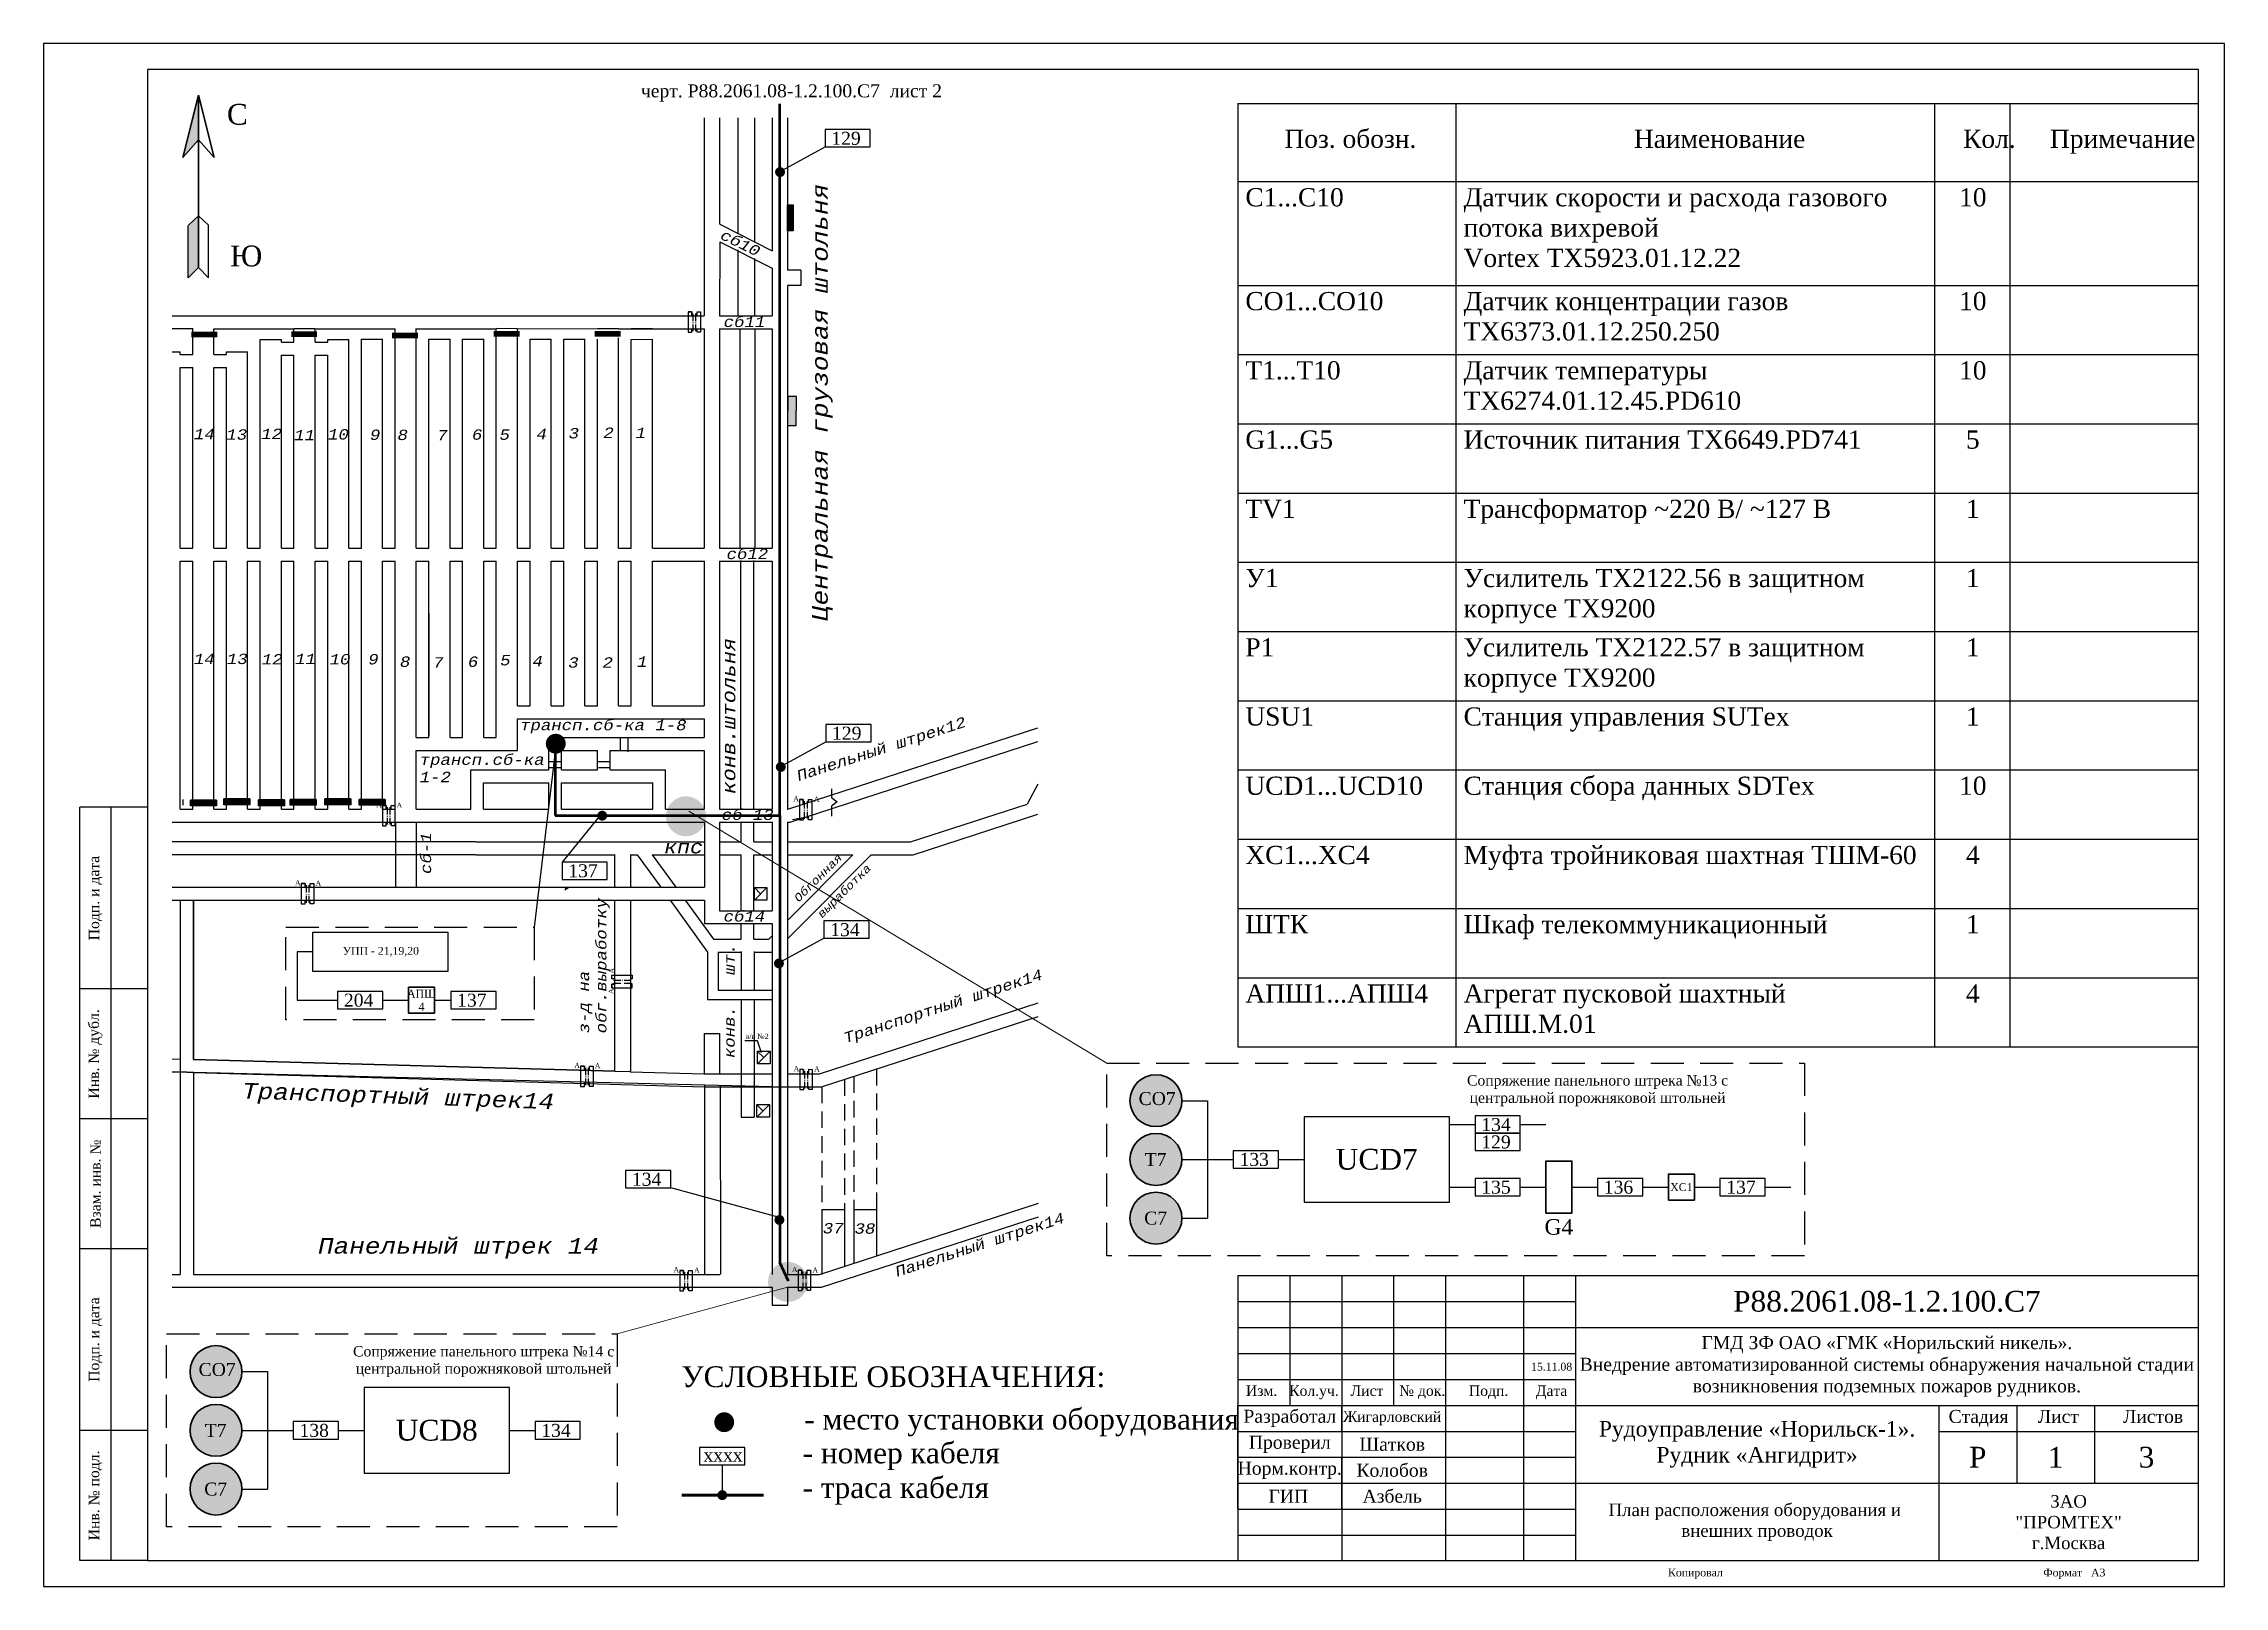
# Model space of a CAD drawing. Header units: millimetres. Extents: x 2309 to 3632, y -1063 to -766.
# Drawn here: x 2309.4 to 2729.4, y -1063.5 to -766.5 of the extents above; entities that cross this region are included whole.
import ezdxf

# ---------------------------------------------------------------- set-up
doc = ezdxf.new("R2010")
doc.units = ezdxf.units.MM
doc.header["$MEASUREMENT"] = 0
for name, pattern in [('DASHED2', [9.525, 6.35, -3.175]), ('HIDDEN', [0.375, 0.25, -0.125]), ('HIDDEN2', [4.7625, 3.175, -1.5875])]:
    doc.linetypes.add(name, pattern=pattern)
for name, color, linetype, lineweight in [('1', 7, 'Continuous', 25), ('ВР воздух', 1, 'Continuous', 40), ('Подсистема Газовый контроль', 1, 'HIDDEN', 30), ('ФЗ (воздух)', 30, 'Continuous', 60), ('ФЗ вода', 1, 'Continuous', 40)]:
    doc.layers.add(name, color=color, linetype=linetype, lineweight=lineweight)
for name, color, linetype in [('RAMKA', 7, 'Continuous'), ('вен.з.г.471', 7, 'Continuous'), ('вент.зак.г.', 7, 'Continuous'), ('ГВУ', 7, 'Continuous'), ('Д н2', 3, 'Continuous'), ('Замер_станция', 7, 'Continuous'), ('Знаки подземные', 7, 'Continuous'), ('Надписи', 7, 'Continuous'), ('План', 7, 'Continuous'), ('Пожаропредупреждение', 1, 'Continuous'), ('ППЗ двери', 7, 'Continuous'), ('Раскраска позиций ПЛА', 7, 'Continuous'), ('Трубопроводы', 7, 'Continuous'), ('Усл. Обозначения', 7, 'Continuous')]:
    doc.layers.add(name, color=color, linetype=linetype)
doc.styles.add('ASHADE', font='simplex.shx', dxfattribs={"height": 0.2})
doc.styles.get("Standard").update_dxf_attribs({"font": 'TIMES.TTF'})
doc.styles.add('TXTRUS', font='TXTRUS.shx', dxfattribs={"height": 2})
doc.styles.add('Восстающие', font='TIMES.TTF')

msp = doc.modelspace()

# ---------------------------------------------------------------- texts
msp.add_text('УСЛОВНЫЕ ОБОЗНАЧЕНИЯ:', height=4).set_placement((2432.21, -1025.09))
for s, insert, char_height, width, attachment_point in [('черт. Р88.2061.08-1.2.100.С7  лист 2', (2453.4, -774.29), 2.5, 89.3344, 2), ('{\\fTimes New Roman|b1|i0|c204|p18;  \\fTimes New Roman|b0|i0|c204|p18;\\H0.875x;Поз. обозн.^I                             Наименование                       Кол.     Примечание}', (2545.32, -783.02), 4, 179.0538, 1), ('C1...С10', (2540.82, -794.28), 3.5, 39.6555, 1), ('Датчик скорости и расхода газового\\Pпотока вихревой \\PVortex ТХ5923.01.12.22', (2582.85, -794.28), 3.5, 95.2745, 1), ('10', (2680.92, -794.28), 3.5, 10.4724, 2), ('CO1...СО10', (2540.82, -814.27), 3.5, 39.6555, 1), ('Датчик концентрации газов  \\PТХ6373.01.12.250.250', (2582.85, -814.27), 3.5, 93.6825, 1), ('10', (2680.92, -814.27), 3.5, 10.4724, 2), ('T1...Т10', (2540.82, -827.6), 3.5, 39.6555, 1), ('Датчик температуры \\PТХ6274.01.12.45.PD610', (2582.85, -827.6), 3.5, 93.1299, 1), ('10', (2680.92, -827.6), 3.5, 10.4724, 2), ('G1...G5', (2540.82, -840.93), 3.5, 39.6555, 1), ('Источник питания ТХ6649.PD741', (2582.85, -840.93), 3.5, 96.0683, 1), ('5', (2680.92, -840.93), 3.5, 10.4724, 2), ('TV1', (2540.82, -854.26), 3.5, 39.6555, 1), ('Трансформатор ~220 В/ ~127 В', (2582.85, -854.26), 3.5, 96.0683, 1), ('1', (2680.92, -854.26), 3.5, 10.4724, 2), ('У1', (2540.82, -867.59), 3.5, 39.6555, 1), ('Усилитель TX2122.56 в защитном корпусе TX9200', (2582.85, -867.59), 3.5, 87.0689, 1), ('1', (2680.92, -867.59), 3.5, 10.4724, 2), ('Р1', (2540.82, -880.92), 3.5, 39.6555, 1), ('Усилитель TX2122.57 в защитном корпусе TX9200', (2582.85, -880.92), 3.5, 86.1422, 1), ('1', (2680.92, -880.92), 3.5, 10.4724, 2), ('{\\fTimes New Roman|b0|i0|c238|p18;U}SU1', (2540.82, -894.24), 3.5, 39.6555, 1), ('\\pt22.17;Станция управления SUTex', (2582.85, -894.24), 3.5, 97.2077, 1), ('{\\fTimes New Roman|b0|i0|c204|p18;1}', (2680.92, -894.24), 3.5, 10.4724, 2), ('UCD1...UCD10', (2540.82, -907.57), 3.5, 39.6555, 1), ('Станция сбора данных SDTex', (2582.85, -907.57), 3.5, 96.0683, 1), ('10', (2680.92, -907.57), 3.5, 10.4724, 2), ('XC1...XC4', (2540.82, -920.9), 3.5, 39.6555, 1), ('Муфта тройниковая шахтная ТШМ-60', (2582.85, -920.9), 3.5, 96.0683, 1), ('4', (2680.92, -920.9), 3.5, 10.4724, 2), ('ШТК', (2540.82, -934.23), 3.5, 39.6555, 1), ('Шкаф телекоммуникационный', (2582.85, -934.23), 3.5, 96.0683, 1), ('1', (2680.92, -934.23), 3.5, 10.4724, 2), ('АПШ1...АПШ4', (2540.82, -947.56), 3.5, 39.6555, 1), ('Агрегат пусковой шахтный\\PАПШ.М.01', (2582.85, -947.56), 3.5, 96.0683, 1), ('4', (2680.92, -947.56), 3.5, 10.4724, 2), ('UCD7', (2566.12, -981.26), 4, 27.9783, 5), ('Р88.2061.08-1.2.100.С7', (2664.37, -1008.61), 4, 120, 5), ('ГМД ЗФ ОАО «ГМК «Норильский никель». \\PВнедрение автоматизированной системы обнаружения начальной стадии {\\H1.3586x; }возникновения подземных пожаров рудников.{\\H1.2264x; }', (2664.37, -1021.11), 2.5, 120, 5), ('15.11.08', (2595.84, -1020.4), 1.5, 20.555, 1), ('{\\fTimes New Roman|b0|i0|c204|p18;Изм.   Кол.уч.   Лист    № док.      Подп.       Дата}', (2571.87, -1026.11), 2, 65, 5), ('{\\fTimes New Roman|b0|i0|c204|p18;- место установки оборудования}', (2455.86, -1029.26), 4, 95.2745, 1), ('UCD8', (2385.09, -1033.42), 4, 27.9783, 5), ('{\\fTimes New Roman|b0|i0|c204|p18;Разработал}', (2549.37, -1031.11), 2.5, 20, 5), ('{\\fTimes New Roman|b0|i0|c204|p18;Жигарловский}', (2569.1, -1031.11), 2, 19.4561, 5), ('Рудоуправление «Норильск-1».\\PРудник «Ангидрит»{\\H1.3333x; }', (2639.37, -1036.11), 3, 70, 5), ('{\\fTimes New Roman|b0|i0|c204|p18;  Стадия      Лист         Листов}', (2674.37, -1031.11), 2.5, 50, 4), ('{\\fTimes New Roman|b0|i0|c204|p18;- номер кабеля\\P- траса кабеля}', (2455.54, -1035.77), 4, 95.2745, 1), ('{\\fTimes New Roman|b0|i0|c204|p18;Проверил}', (2549.37, -1036.11), 2.5, 20, 5), ('Шатков', (2569.1, -1036.11), 2.5, 19.4561, 5), ('{\\fTimes New Roman|b0|i0|c204|p18;Р}', (2681.87, -1038.58), 4, 15, 5), ('1', (2696.87, -1038.61), 4, 15, 5), ('3', (2714.37, -1038.61), 4, 20, 5), ('{\\fTimes New Roman|b0|i0|c204|p18;Норм.контр.}', (2549.37, -1041.11), 2.5, 20, 5), ('Колобов', (2569.1, -1041.11), 2.5, 19.4561, 5), ('{\\fTimes New Roman|b0|i0|c204|p18;ГИП}', (2549.1, -1046.11), 2.5, 19.4561, 5), ('Азбель', (2569.1, -1046.11), 2.5, 19.4561, 5), ('План расположения оборудования и  внешних проводок', (2639.37, -1051.11), 2.4, 70, 5), ('{\\fTimes New Roman|b0|i0|c204|p18;ЗАО\\P"ПРОМТЕХ"\\Pг.Москва}', (2699.37, -1051.11), 2.4, 50, 5), ('Копировал                                                                                                             Формат   А3', (2664.34, -1061.03), 1.5, 120.062, 5)]:
    msp.add_mtext(s, dxfattribs=dict(insert=insert, char_height=char_height, width=width, attachment_point=attachment_point))
at = {"layer": 'ГВУ', "color": 0}
for s, insert, char_height, width, attachment_point in [('129', (2461.08, -783.43), 2.5, 7.9063, 1), ('129', (2461.22, -897.95), 2.5, 7.9063, 1), ('137', (2410.43, -924.44), 2.5, 7.9063, 1), ('134', (2460.86, -935.77), 2.5, 7.9063, 1), ('{\\C256;УПП - 21,19,20 }', (2374.32, -941.28), 1.5, 25.8261, 5), ('АПШ 4', (2382.15, -950.6), 1.5, 5, 5), ('204', (2367.21, -949.35), 2.5, 7.9063, 1), ('137', (2389.01, -949.35), 2.5, 7.9063, 1), ('{\\C256;Сопряжение панельного штрека №13 с центральной порожняковой штольней}', (2608.65, -968.03), 2, 50.9014, 5), ('СО7', (2523.83, -969.56), 2.5, 7.9063, 5), ('134', (2586.26, -973.29), 2.5, 7.9063, 1), ('129', (2586.26, -976.64), 2.5, 7.9063, 1), ('Т7', (2523.54, -981.28), 2.5, 7.9063, 5), ('133', (2539.69, -980.01), 2.5, 7.9063, 1), ('134', (2422.68, -983.83), 2.5, 7.9063, 1), ('135', (2586.26, -985.35), 2.5, 7.9063, 1), ('136', (2609.85, -985.35), 2.5, 7.9063, 1), ('XC1', (2624.79, -986.59), 1.5, 5, 5), ('137', (2633.44, -985.35), 2.5, 7.9063, 1), ('С7', (2523.54, -992.58), 2.5, 7.9063, 5), ('СО7', (2342.79, -1021.72), 2.5, 7.9063, 5), ('{\\C256;Сопряжение панельного штрека №14 с центральной порожняковой штольней}', (2394.11, -1020.18), 2, 50.9014, 5), ('Т7', (2342.51, -1033.43), 2.5, 7.9063, 5), ('138', (2358.65, -1032.17), 2.5, 7.9063, 1), ('134', (2405.22, -1032.17), 2.5, 7.9063, 1), ('{\\fTimes New Roman|b0|i0|c204|p18;xxxx}', (2436.45, -1036.93), 2.5, 7.9063, 1), ('С7', (2342.51, -1044.74), 2.5, 7.9063, 5)]:
    msp.add_mtext(s, dxfattribs=dict(at, insert=insert, char_height=char_height, width=width, attachment_point=attachment_point))
at = {"layer": 'ГВУ', "color": 0, "char_height": 2, "attachment_point": 5, "rotation": 90}
for s, insert, width in [('{\\C256;Подп. и дата}', (2319.37, -930.95), 35), ('{\\C256;Инв. № дубл.}', (2319.37, -960.95), 25), ('{\\C256;Взам. инв. №}', (2319.37, -985.95), 25), ('{\\C256;Подп. и дата}', (2319.37, -1015.95), 35), ('{\\C256;Инв. № подл.}', (2319.37, -1045.95), 25)]:
    msp.add_mtext(s, dxfattribs=dict(at, insert=insert, width=width))
at = {"layer": 'Замер_станция', "color": 7, "lineweight": 25, "style": 'Восстающие'}
for p in [(2453.74, -912.33), (2373.39, -913.49), (2377.34, -913.57), (2457.69, -912.42), (2357.78, -928.51), (2361.73, -928.6), (2411.57, -963.65), (2415.52, -963.73), (2453.81, -964.28), (2457.75, -964.37), (2430.67, -1002.99), (2434.62, -1003.08), (2453.48, -1002.95), (2457.43, -1003.04)]:
    msp.add_text('А', height=1, dxfattribs=at).set_placement(p)
for p in [(2419.27, -945.49), (2419.18, -949.43)]:
    msp.add_text('А', height=1, rotation=90, dxfattribs=at).set_placement(p)
at = {"layer": 'Надписи', "style": 'TXTRUS'}
for s, insert, char_height, width, attachment_point, rotation in [('{\\fCourier New|b0|i1|c204|p49;Центральная грузовая штольня}', (2457.38, -877.61), 3, 124.6, 1, 90), ('{\\fCourier New|b0|i1|c204|p49;сб10}', (2440.41, -802.15), 2, 9.5608, 1, 333.8318), ('{\\fCourier New|b0|i1|c204|p49;конв.штольня }', (2440.09, -910.96), 2.5, 43.2752, 1, 90), ('{\\fCourier New|b0|i1|c204|p49;Панельный штрек12}', (2454.17, -906.52), 2, 121.7, 1, 18), ('{\\fCourier New|b0|i1|c204|p49;сб-1}', (2383.01, -922.31), 2, 10.4, 5, 90), ('{\\fCourier New|b0|i1|c204|p49;Обгонная }', (2453.72, -930.76), 1.5, 86.7, 1, 45), ('{\\fCourier New|b0|i1|c204|p49;выработка}', (2458.23, -933.83), 1.5, 81.6, 1, 45), ('{\\fCourier New|b0|i1|c204|p49;з-д на обг.выработку}', (2412.43, -956.99), 2, 25.0515, 1, 90), ('{\\fCourier New|b0|i1|c204|p49;конв.   шт.\\H1.25x; }', (2440.47, -961.76), 2, 41.2, 1, 90), ('{\\fCourier New|b0|i1|c204|p49;Транспортный штрек14}', (2463.19, -956.99), 2, 83.4, 1, 18), ('{\\fCourier New|b0|i1|c204|p49;Транспортный штрек14}', (2347.65, -966.5), 3, 155.8, 1, 358), ('{\\fCourier New|b0|i1|c204|p49;Панельный штрек14}', (2473.14, -1001.98), 2, 83.4, 1, 18)]:
    msp.add_mtext(s, dxfattribs=dict(at, insert=insert, char_height=char_height, width=width, attachment_point=attachment_point, rotation=rotation))
for s, insert, char_height, width, attachment_point in [('{\\fCourier New|b0|i1|c204|p49;сб11}', (2440.34, -819.01), 2, 10.0789, 1), ('{\\fCourier New|b0|i1|c204|p49;14}', (2340.32, -841.61), 2, 5.6, 5), ('{\\fCourier New|b0|i1|c204|p49;13}', (2346.57, -841.72), 2, 5.6, 5), ('{\\fCourier New|b0|i1|c204|p49;12}', (2353.29, -841.58), 2, 5.6, 5), ('{\\fCourier New|b0|i1|c204|p49;11}', (2359.63, -841.81), 2, 5.6, 5), ('{\\fCourier New|b0|i1|c204|p49;10}', (2366.15, -841.68), 2, 5.6, 5), ('{\\fCourier New|b0|i1|c204|p49;9}', (2373.22, -841.77), 2, 4.2, 5), ('{\\fCourier New|b0|i1|c204|p49;8}', (2377.52, -840.77), 2, 4.2, 1), ('{\\fCourier New|b0|i1|c204|p49;7}', (2386.17, -841.85), 2, 4.2, 5), ('{\\fCourier New|b0|i1|c204|p49;6}', (2392.86, -841.73), 2, 4.2, 5), ('{\\fCourier New|b0|i1|c204|p49;5}', (2397.17, -840.73), 2, 4.2, 1), ('{\\fCourier New|b0|i1|c204|p49;4}', (2404.29, -840.61), 2, 4.2, 1), ('{\\fCourier New|b0|i1|c204|p49;3}', (2410.49, -840.45), 2, 4.2, 1), ('{\\fCourier New|b0|i1|c204|p49;2}', (2417.18, -840.37), 2, 4.2, 1), ('{\\fCourier New|b0|i1|c204|p49;1}', (2423.38, -840.37), 2, 4.2, 1), ('{\\fCourier New|b0|i1|c204|p49;сб12}', (2440.9, -863.69), 2, 10.9705, 1), ('{\\fCourier New|b0|i1|c204|p49;14}', (2340.32, -884.91), 2, 5.6, 5), ('{\\fCourier New|b0|i1|c204|p49;13}', (2346.67, -884.91), 2, 5.6, 5), ('{\\fCourier New|b0|i1|c204|p49;12}', (2353.39, -884.98), 2, 5.6, 5), ('{\\fCourier New|b0|i1|c204|p49;11}', (2359.8, -884.91), 2, 5.6, 5), ('{\\fCourier New|b0|i1|c204|p49;10}', (2366.46, -884.98), 2, 5.6, 5), ('{\\fCourier New|b0|i1|c204|p49;9}', (2372.88, -884.98), 2, 4.2, 5), ('{\\fCourier New|b0|i1|c204|p49;8}', (2377.99, -884.44), 2, 4.2, 1), ('{\\fCourier New|b0|i1|c204|p49;7}', (2385.4, -885.57), 2, 4.2, 5), ('{\\fCourier New|b0|i1|c204|p49;6}', (2392.08, -885.45), 2, 4.2, 5), ('{\\fCourier New|b0|i1|c204|p49;5}', (2397.3, -884.15), 2, 3.2939, 1), ('{\\fCourier New|b0|i1|c204|p49;4}', (2403.52, -884.33), 2, 4.2, 1), ('{\\fCourier New|b0|i1|c204|p49;3}', (2410.41, -884.59), 2, 3.5023, 1), ('{\\fCourier New|b0|i1|c204|p49;2}', (2417.03, -884.59), 2, 3.5702, 1), ('{\\fCourier New|b0|i1|c204|p49;1}', (2423.65, -884.44), 2, 3.1549, 1), ('{\\fCourier New|b0|i1|c204|p49;трансп.сб-ка 1-8}', (2401.13, -896.63), 2, 38.9581, 1), ('{\\fCourier New|b0|i1|c204|p49;трансп.сб-ка    1-2}', (2381.8, -903.3), 2, 10.4, 1), ('{\\fCourier New|b0|i1|c204|p49;сб 13}', (2439.96, -913.9), 2, 11.1718, 1), ('{\\fCourier New|b0|i1|c204|p49;кпс }', (2428.86, -919.84), 2.5, 54.4756, 1), ('{\\fCourier New|b0|i1|c204|p49;сб14}', (2440.32, -933.46), 2, 10.2, 1), ('{\\fCourier New|b0|i1|c204|p49;37}', (2461.44, -994.52), 2, 5.6, 5), ('{\\fCourier New|b0|i1|c204|p49;38}', (2467.55, -994.58), 2, 5.6, 5), ('{\\fCourier New|b0|i1|c204|p49;Панельный штрек 14}', (2362.22, -996.4), 3, 127.7, 1)]:
    msp.add_mtext(s, dxfattribs=dict(at, insert=insert, char_height=char_height, width=width, attachment_point=attachment_point))
at = {"layer": 'Раскраска позиций ПЛА', "lineweight": -2, "attachment_point": 1}
for s, insert, char_height, width in [('С', (2344.67, -778.06), 4, 28.2), ('Ю', (2345.29, -805.33), 4, 28.2), ('{\\fTimes New Roman|b0|i0|c204|p18;в/в №2}', (2444.56, -957.06), 1, 12)]:
    msp.add_mtext(s, dxfattribs=dict(at, insert=insert, char_height=char_height, width=width))
at = {"layer": 'ФЗ вода', "color": 0, "lineweight": 20, "insert": (2601.2, -994.27), "char_height": 3, "width": 14.716, "attachment_point": 5, "style": 'ASHADE'}
msp.add_mtext('{\\fTimes New Roman|b0|i0|c204|p18;G4}', dxfattribs=at)

# ---------------------------------------------------------------- blocks, each defined once
blk = doc.blocks.new('Вент парус')
at = {"layer": 'Усл. Обозначения'}
for p, q in [((1113.71, 602.67), (1113.71, 601)), ((1113.71, 601), (1114.82, 600.17)), ((1114.82, 600.17), (1113.71, 599.34)), ((1113.71, 599.34), (1113.71, 597.39))]:
    blk.add_line(p, q, dxfattribs=at)

# ---------------------------------------------------------------- hatches: boundary and pattern name
at = {"layer": 'Д н2', "lineweight": 50}
h = msp.add_hatch(color=256, dxfattribs=at)
h.set_gradient(color1=(0, 255, 0), color2=(0, 255, 0), tint=1)
edge = h.paths.add_edge_path()
edge.add_arc((2523.6, -969.95), 5, 0, 360)
h = msp.add_hatch(color=256, dxfattribs=at)
h.set_gradient(color1=(0, 255, 0), color2=(0, 255, 0), tint=1)
edge = h.paths.add_edge_path()
edge.add_arc((2342.57, -1022.11), 5, 0, 360)
at = {"layer": 'Раскраска позиций ПЛА', "lineweight": 30}
msp.add_hatch(color=256, dxfattribs=at).paths.add_polyline_path([(2336.19, -788.37), (2339.18, -784.98), (2339.18, -776.38)])
at = {"layer": 'Раскраска позиций ПЛА'}
h = msp.add_hatch(color=72, dxfattribs=at)
h.paths.add_polyline_path([(2453.7, -797.47), (2452.59, -797.47), (2452.59, -798.79), (2453.7, -798.79)])
h.paths.add_polyline_path([(2453.7, -798.79), (2452.59, -798.79), (2452.59, -801.27), (2453.7, -801.27)])
h.paths.add_polyline_path([(2453.7, -801.27), (2452.59, -801.27), (2452.59, -802.47), (2453.7, -802.47)])
at = {"layer": 'Раскраска позиций ПЛА', "lineweight": -2}
msp.add_hatch(color=256, dxfattribs=at).paths.add_polyline_path([(2337.22, -811.52), (2339.18, -809.57), (2339.18, -799.63), (2337.22, -801.45)])
at = {"layer": 'Раскраска позиций ПЛА'}
h = msp.add_hatch(color=72, dxfattribs=at)
h.paths.add_polyline_path([(2453.7, -798.79), (2452.59, -798.79), (2452.59, -801.27), (2453.7, -801.27)])
h.paths.add_polyline_path([(2453.7, -801.27), (2452.59, -801.27), (2452.59, -802.47), (2453.7, -802.47)])
for color, points in [(72, [(2453.7, -801.27), (2452.59, -801.27), (2452.59, -802.47), (2453.7, -802.47)]), (72, [(2338.86, -913.19), (2338.86, -912.08), (2337.66, -912.08), (2337.66, -913.19)]), (72, [(2345.28, -912.97), (2345.28, -911.86), (2344.09, -911.86), (2344.09, -912.97)]), (72, [(2351.95, -913.16), (2351.95, -912.05), (2350.76, -912.05), (2350.76, -913.16)]), (72, [(2358.07, -913.06), (2358.07, -911.95), (2356.87, -911.95), (2356.87, -913.06)]), (72, [(2364.74, -912.97), (2364.74, -911.86), (2363.55, -911.86), (2363.55, -912.97)]), (72, [(2371.36, -913.08), (2371.36, -911.97), (2370.16, -911.97), (2370.16, -913.08)]), (111, [(2410.55, -928.87), (2409.74, -928.87), (2409.77, -929.34)])]:
    msp.add_hatch(color=color, dxfattribs=at).paths.add_polyline_path(points)
h = msp.add_hatch(color=72, dxfattribs=at)
h.paths.add_polyline_path([(2342.84, -823), (2342.84, -821.88), (2341.52, -821.88), (2341.52, -823)])
h.paths.add_polyline_path([(2341.52, -823), (2341.52, -821.88), (2339.04, -821.88), (2339.04, -823)])
h.paths.add_polyline_path([(2339.04, -823), (2339.04, -821.88), (2337.84, -821.88), (2337.84, -823)])
h = msp.add_hatch(color=72, dxfattribs=at)
h.paths.add_polyline_path([(2341.52, -823), (2341.52, -821.88), (2339.04, -821.88), (2339.04, -823)])
h.paths.add_polyline_path([(2339.04, -823), (2339.04, -821.88), (2337.84, -821.88), (2337.84, -823)])
h = msp.add_hatch(color=72, dxfattribs=at)
h.paths.add_polyline_path([(2362.05, -822.96), (2362.05, -821.85), (2360.73, -821.85), (2360.73, -822.96)])
h.paths.add_polyline_path([(2360.73, -822.96), (2360.73, -821.85), (2358.25, -821.85), (2358.25, -822.96)])
h.paths.add_polyline_path([(2358.25, -822.96), (2358.25, -821.85), (2357.05, -821.85), (2357.05, -822.96)])
h = msp.add_hatch(color=72, dxfattribs=at)
h.paths.add_polyline_path([(2360.73, -822.96), (2360.73, -821.85), (2358.25, -821.85), (2358.25, -822.96)])
h.paths.add_polyline_path([(2358.25, -822.96), (2358.25, -821.85), (2357.05, -821.85), (2357.05, -822.96)])
h = msp.add_hatch(color=72, dxfattribs=at)
h.paths.add_polyline_path([(2381.5, -823.2), (2381.5, -822.08), (2380.18, -822.08), (2380.18, -823.2)])
h.paths.add_polyline_path([(2380.18, -823.2), (2380.18, -822.08), (2377.7, -822.08), (2377.7, -823.2)])
h.paths.add_polyline_path([(2377.7, -823.2), (2377.7, -822.08), (2376.5, -822.08), (2376.5, -823.2)])
h = msp.add_hatch(color=72, dxfattribs=at)
h.paths.add_polyline_path([(2380.18, -823.2), (2380.18, -822.08), (2377.7, -822.08), (2377.7, -823.2)])
h.paths.add_polyline_path([(2377.7, -823.2), (2377.7, -822.08), (2376.5, -822.08), (2376.5, -823.2)])
h = msp.add_hatch(color=72, dxfattribs=at)
h.paths.add_polyline_path([(2401.06, -822.89), (2401.06, -821.78), (2399.74, -821.78), (2399.74, -822.89)])
h.paths.add_polyline_path([(2399.74, -822.89), (2399.74, -821.78), (2397.26, -821.78), (2397.26, -822.89)])
h.paths.add_polyline_path([(2397.26, -822.89), (2397.26, -821.78), (2396.06, -821.78), (2396.06, -822.89)])
h = msp.add_hatch(color=72, dxfattribs=at)
h.paths.add_polyline_path([(2399.74, -822.89), (2399.74, -821.78), (2397.26, -821.78), (2397.26, -822.89)])
h.paths.add_polyline_path([(2397.26, -822.89), (2397.26, -821.78), (2396.06, -821.78), (2396.06, -822.89)])
h = msp.add_hatch(color=72, dxfattribs=at)
h.paths.add_polyline_path([(2420.52, -822.89), (2420.52, -821.78), (2419.2, -821.78), (2419.2, -822.89)])
h.paths.add_polyline_path([(2419.2, -822.89), (2419.2, -821.78), (2416.71, -821.78), (2416.71, -822.89)])
h.paths.add_polyline_path([(2416.71, -822.89), (2416.71, -821.78), (2415.52, -821.78), (2415.52, -822.89)])
h = msp.add_hatch(color=72, dxfattribs=at)
h.paths.add_polyline_path([(2419.2, -822.89), (2419.2, -821.78), (2416.71, -821.78), (2416.71, -822.89)])
h.paths.add_polyline_path([(2416.71, -822.89), (2416.71, -821.78), (2415.52, -821.78), (2415.52, -822.89)])
h = msp.add_hatch(color=72, dxfattribs=at)
h.paths.add_polyline_path([(2342.66, -913.19), (2342.66, -912.08), (2341.34, -912.08), (2341.34, -913.19)])
h.paths.add_polyline_path([(2341.34, -913.19), (2341.34, -912.08), (2338.86, -912.08), (2338.86, -913.19)])
h.paths.add_polyline_path([(2338.86, -913.19), (2338.86, -912.08), (2337.66, -912.08), (2337.66, -913.19)])
h = msp.add_hatch(color=72, dxfattribs=at)
h.paths.add_polyline_path([(2341.34, -913.19), (2341.34, -912.08), (2338.86, -912.08), (2338.86, -913.19)])
h.paths.add_polyline_path([(2338.86, -913.19), (2338.86, -912.08), (2337.66, -912.08), (2337.66, -913.19)])
h = msp.add_hatch(color=72, dxfattribs=at)
h.paths.add_polyline_path([(2349.09, -912.97), (2349.09, -911.86), (2347.77, -911.86), (2347.77, -912.97)])
h.paths.add_polyline_path([(2347.77, -912.97), (2347.77, -911.86), (2345.28, -911.86), (2345.28, -912.97)])
h.paths.add_polyline_path([(2345.28, -912.97), (2345.28, -911.86), (2344.09, -911.86), (2344.09, -912.97)])
h = msp.add_hatch(color=72, dxfattribs=at)
h.paths.add_polyline_path([(2347.77, -912.97), (2347.77, -911.86), (2345.28, -911.86), (2345.28, -912.97)])
h.paths.add_polyline_path([(2345.28, -912.97), (2345.28, -911.86), (2344.09, -911.86), (2344.09, -912.97)])
h = msp.add_hatch(color=72, dxfattribs=at)
h.paths.add_polyline_path([(2355.76, -913.16), (2355.76, -912.05), (2354.44, -912.05), (2354.44, -913.16)])
h.paths.add_polyline_path([(2354.44, -913.16), (2354.44, -912.05), (2351.95, -912.05), (2351.95, -913.16)])
h.paths.add_polyline_path([(2351.95, -913.16), (2351.95, -912.05), (2350.76, -912.05), (2350.76, -913.16)])
h = msp.add_hatch(color=72, dxfattribs=at)
h.paths.add_polyline_path([(2354.44, -913.16), (2354.44, -912.05), (2351.95, -912.05), (2351.95, -913.16)])
h.paths.add_polyline_path([(2351.95, -913.16), (2351.95, -912.05), (2350.76, -912.05), (2350.76, -913.16)])
h = msp.add_hatch(color=72, dxfattribs=at)
h.paths.add_polyline_path([(2361.87, -913.06), (2361.87, -911.95), (2360.55, -911.95), (2360.55, -913.06)])
h.paths.add_polyline_path([(2360.55, -913.06), (2360.55, -911.95), (2358.07, -911.95), (2358.07, -913.06)])
h.paths.add_polyline_path([(2358.07, -913.06), (2358.07, -911.95), (2356.87, -911.95), (2356.87, -913.06)])
h = msp.add_hatch(color=72, dxfattribs=at)
h.paths.add_polyline_path([(2360.55, -913.06), (2360.55, -911.95), (2358.07, -911.95), (2358.07, -913.06)])
h.paths.add_polyline_path([(2358.07, -913.06), (2358.07, -911.95), (2356.87, -911.95), (2356.87, -913.06)])
h = msp.add_hatch(color=72, dxfattribs=at)
h.paths.add_polyline_path([(2368.55, -912.97), (2368.55, -911.86), (2367.23, -911.86), (2367.23, -912.97)])
h.paths.add_polyline_path([(2367.23, -912.97), (2367.23, -911.86), (2364.74, -911.86), (2364.74, -912.97)])
h.paths.add_polyline_path([(2364.74, -912.97), (2364.74, -911.86), (2363.55, -911.86), (2363.55, -912.97)])
h = msp.add_hatch(color=72, dxfattribs=at)
h.paths.add_polyline_path([(2367.23, -912.97), (2367.23, -911.86), (2364.74, -911.86), (2364.74, -912.97)])
h.paths.add_polyline_path([(2364.74, -912.97), (2364.74, -911.86), (2363.55, -911.86), (2363.55, -912.97)])
h = msp.add_hatch(color=72, dxfattribs=at)
h.paths.add_polyline_path([(2375.16, -913.08), (2375.16, -911.97), (2373.84, -911.97), (2373.84, -913.08)])
h.paths.add_polyline_path([(2373.84, -913.08), (2373.84, -911.97), (2371.36, -911.97), (2371.36, -913.08)])
h.paths.add_polyline_path([(2371.36, -913.08), (2371.36, -911.97), (2370.16, -911.97), (2370.16, -913.08)])
h = msp.add_hatch(color=72, dxfattribs=at)
h.paths.add_polyline_path([(2373.84, -913.08), (2373.84, -911.97), (2371.36, -911.97), (2371.36, -913.08)])
h.paths.add_polyline_path([(2371.36, -913.08), (2371.36, -911.97), (2370.16, -911.97), (2370.16, -913.08)])
at = {"layer": 'Раскраска позиций ПЛА', "lineweight": 80}
h = msp.add_hatch(color=3, dxfattribs=at)
edge = h.paths.add_edge_path()
edge.add_arc((2523.6, -969.95), 5, 0, 360)
h = msp.add_hatch(color=3, dxfattribs=at)
edge = h.paths.add_edge_path()
edge.add_arc((2523.6, -981.26), 5, 0, 360)
h = msp.add_hatch(color=3, dxfattribs=at)
edge = h.paths.add_edge_path()
edge.add_arc((2523.6, -992.56), 5, 0, 360)
h = msp.add_hatch(color=3, dxfattribs=at)
edge = h.paths.add_edge_path()
edge.add_arc((2342.57, -1022.11), 5, 0, 360)
h = msp.add_hatch(color=3, dxfattribs=at)
edge = h.paths.add_edge_path()
edge.add_arc((2342.57, -1033.42), 5, 0, 360)
h = msp.add_hatch(color=3, dxfattribs=at)
edge = h.paths.add_edge_path()
edge.add_arc((2342.57, -1044.72), 5, 0, 360)
at = {"layer": 'Усл. Обозначения'}
h = msp.add_hatch(color=72, dxfattribs=at)
h.paths.add_polyline_path([(2454.4, -834.41), (2452.7, -834.39), (2452.64, -839.85), (2454.35, -839.87)], flags=16)
h.paths.add_polyline_path([(2444.89, -899.64), (2445.68, -817.99), (2456.28, -818.09), (2455.49, -899.75)], flags=9)
at = {"layer": 'ФЗ (воздух)'}
h = msp.add_hatch(color=0, dxfattribs=at)
edge = h.paths.add_edge_path()
edge.add_arc((2408.01, -901.23), 1.92, 0, 360)
at = {"layer": 'ФЗ вода'}
h = msp.add_hatch(color=0, dxfattribs=at)
edge = h.paths.add_edge_path()
edge.add_arc((2451.2, -791.18), 0.962, 0, 360)
h = msp.add_hatch(color=0, dxfattribs=at)
edge = h.paths.add_edge_path()
edge.add_arc((2451.34, -905.71), 0.962, 0, 360)
h = msp.add_hatch(color=0, dxfattribs=at)
edge = h.paths.add_edge_path()
edge.add_arc((2433.09, -915.2), 3.85, 0, 360)
h = msp.add_hatch(color=0, dxfattribs=at)
edge = h.paths.add_edge_path()
edge.add_arc((2416.95, -915.08), 0.962, 0, 360)
h = msp.add_hatch(color=0, dxfattribs=at)
edge = h.paths.add_edge_path()
edge.add_arc((2450.99, -943.53), 0.962, 0, 360)
h = msp.add_hatch(color=0, dxfattribs=at)
edge = h.paths.add_edge_path()
edge.add_arc((2451.08, -992.91), 0.962, 0, 360)
h = msp.add_hatch(color=0, dxfattribs=at)
edge = h.paths.add_edge_path()
edge.add_arc((2452.74, -1004.84), 3.85, 0, 360)
h = msp.add_hatch(color=0, dxfattribs=at)
edge = h.paths.add_edge_path()
edge.add_arc((2440.45, -1031.85), 1.92, 0, 360)
h = msp.add_hatch(color=0, dxfattribs=at)
edge = h.paths.add_edge_path()
edge.add_arc((2440.07, -1045.89), 0.962, 0, 360)

# ---------------------------------------------------------------- linework, layer by layer
at = {"linetype": 'Continuous', "lineweight": -3}
for p, q in [((2539.37, -778), (2724.37, -778)), ((2581.4, -959.6), (2581.4, -778)), ((2673.61, -959.6), (2673.61, -778)), ((2688.13, -959.6), (2688.13, -778.05)), ((2539.37, -812.99), (2724.37, -812.99)), ((2539.37, -826.32), (2724.37, -826.32)), ((2539.37, -839.64), (2724.37, -839.64)), ((2539.37, -839.64), (2724.37, -839.64)), ((2539.37, -839.64), (2581.4, -839.64)), ((2539.37, -839.64), (2724.37, -839.64)), ((2539.37, -852.97), (2724.37, -852.97)), ((2539.37, -852.97), (2724.37, -852.97)), ((2539.37, -866.3), (2724.37, -866.3)), ((2539.37, -879.63), (2724.37, -879.63)), ((2539.37, -892.96), (2724.37, -892.96)), ((2539.37, -906.28), (2688.13, -906.28)), ((2539.37, -906.28), (2724.37, -906.28)), ((2539.37, -919.61), (2724.37, -919.61)), ((2539.37, -932.94), (2724.37, -932.94)), ((2539.37, -932.94), (2724.37, -932.94)), ((2539.37, -932.94), (2724.37, -932.94)), ((2539.37, -946.27), (2724.37, -946.27)), ((2539.37, -946.27), (2724.37, -946.27)), ((2539.37, -946.27), (2724.37, -946.27)), ((2539.37, -946.27), (2724.37, -946.27)), ((2539.37, -959.6), (2724.37, -959.6)), ((2539.37, -959.6), (2724.37, -959.6)), ((2539.37, -959.6), (2724.37, -959.6)), ((2549.37, -1003.61), (2549.37, -1028.61)), ((2569.37, -1003.61), (2569.37, -1028.61)), ((2604.37, -1013.61), (2724.37, -1013.61)), ((2539.37, -1028.61), (2549.37, -1028.61)), ((2539.37, -1033.61), (2539.37, -1028.61)), ((2549.37, -1028.61), (2559.37, -1028.61)), ((2559.37, -1028.61), (2569.37, -1028.61)), ((2559.37, -1033.61), (2559.37, -1028.61)), ((2569.37, -1028.61), (2579.37, -1028.61)), ((2594.37, -1028.61), (2604.37, -1028.61)), ((2539.37, -1038.61), (2539.37, -1033.61)), ((2539.37, -1043.61), (2539.37, -1038.61)), ((2559.37, -1043.61), (2559.37, -1038.61)), ((2539.37, -1048.61), (2539.37, -1043.61)), ((2559.37, -1048.61), (2559.37, -1043.61)), ((2674.37, -1043.61), (2689.37, -1043.61)), ((2704.37, -1043.61), (2724.37, -1043.61))]:
    msp.add_line(p, q, dxfattribs=at)
at = {"lineweight": -3}
msp.add_line((2539.37, -778), (2539.37, -959.6), dxfattribs=at)
for p, q in [((2539.37, -793), (2724.37, -793)), ((2440.13, -1045.91), (2440.13, -1040.08))]:
    msp.add_line(p, q)
at = {"color": 1, "lineweight": -3}
for p, q in [((2361.2, -941.28), (2358.2, -941.28)), ((2358.2, -941.28), (2358.2, -950.6)), ((2384.65, -950.6), (2387.8, -950.6))]:
    msp.add_line(p, q, dxfattribs=at)
for points in [[(2309.37, -1063.45), (2729.37, -1063.45), (2729.37, -766.45), (2309.37, -766.45)], [(2329.37, -1058.45), (2724.37, -1058.45), (2724.37, -771.45), (2329.37, -771.45)], [(2459.87, -786.35), (2468.58, -786.35), (2468.58, -783), (2459.87, -783)], [(2460.01, -900.87), (2468.72, -900.87), (2468.72, -897.52), (2460.01, -897.52)], [(2409.22, -927.36), (2417.93, -927.36), (2417.93, -924.01), (2409.22, -924.01)], [(2459.65, -938.69), (2468.37, -938.69), (2468.37, -935.35), (2459.65, -935.35)], [(2361.2, -937.49), (2387.24, -937.49), (2387.24, -945.08), (2361.2, -945.08)], [(2366, -952.27), (2374.71, -952.27), (2374.71, -948.93), (2366, -948.93)], [(2387.8, -952.27), (2396.52, -952.27), (2396.52, -948.93), (2387.8, -948.93)], [(2585.05, -976.21), (2593.76, -976.21), (2593.76, -972.87), (2585.05, -972.87)], [(2585.05, -979.56), (2593.76, -979.56), (2593.76, -976.21), (2585.05, -976.21)], [(2538.48, -982.93), (2547.19, -982.93), (2547.19, -979.58), (2538.48, -979.58)], [(2421.47, -986.75), (2430.18, -986.75), (2430.18, -983.4), (2421.47, -983.4)], [(2585.05, -988.27), (2593.76, -988.27), (2593.76, -984.92), (2585.05, -984.92)], [(2608.64, -988.27), (2617.35, -988.27), (2617.35, -984.92), (2608.64, -984.92)], [(2632.23, -988.27), (2640.94, -988.27), (2640.94, -984.92), (2632.23, -984.92)], [(2357.45, -1035.09), (2366.16, -1035.09), (2366.16, -1031.74), (2357.45, -1031.74)], [(2404.01, -1035.09), (2412.73, -1035.09), (2412.73, -1031.74), (2404.01, -1031.74)], [(2435.69, -1040.08), (2444.4, -1040.08), (2444.4, -1036.73), (2435.69, -1036.73)]]:
    msp.add_lwpolyline(points, close=True)
at = {"linetype": 'DASHED2'}
for points in [[(2356.04, -936.53), (2403.87, -936.53), (2403.87, -954.36), (2356.04, -954.36)], [(2514.11, -962.7), (2648.48, -962.7), (2648.48, -999.82), (2514.11, -999.82)], [(2333.07, -1014.86), (2419.85, -1014.86), (2419.85, -1051.97), (2333.07, -1051.97)]]:
    msp.add_lwpolyline(points, close=True, dxfattribs=at)
at = {"layer": '1'}
for p, q in [((2539.37, -1003.61), (2724.37, -1003.61)), ((2539.37, -1003.61), (2539.37, -1058.61)), ((2559.37, -1003.61), (2559.37, -1058.61)), ((2579.37, -1003.61), (2579.37, -1058.61)), ((2594.37, -1003.61), (2594.37, -1058.61)), ((2604.37, -1003.61), (2604.37, -1058.61)), ((2539.37, -1008.61), (2604.37, -1008.61)), ((2539.37, -1013.61), (2604.37, -1013.61)), ((2539.37, -1018.61), (2604.37, -1018.61)), ((2539.37, -1023.61), (2604.37, -1023.61)), ((2539.37, -1028.61), (2604.37, -1028.61)), ((2604.37, -1028.61), (2724.37, -1028.61)), ((2674.37, -1028.61), (2674.37, -1058.45)), ((2689.37, -1028.61), (2689.37, -1043.61)), ((2704.37, -1028.61), (2704.37, -1043.61)), ((2539.37, -1033.61), (2604.37, -1033.61)), ((2674.37, -1033.61), (2724.37, -1033.61)), ((2539.37, -1038.61), (2604.37, -1038.61)), ((2539.37, -1043.61), (2724.37, -1043.61)), ((2539.37, -1048.61), (2604.37, -1048.61)), ((2539.37, -1053.61), (2604.37, -1053.61))]:
    msp.add_line(p, q, dxfattribs=at)
at = {"layer": 'RAMKA', "color": 7}
for p, q in [((2316.37, -1058.45), (2316.37, -913.45)), ((2329.37, -913.45), (2316.37, -913.45)), ((2322.37, -1058.45), (2322.37, -913.45)), ((2329.37, -948.45), (2316.37, -948.45)), ((2329.37, -973.45), (2316.37, -973.45)), ((2329.37, -998.45), (2316.37, -998.45)), ((2329.37, -1033.45), (2316.37, -1033.45)), ((2329.37, -1058.45), (2316.37, -1058.45))]:
    msp.add_line(p, q, dxfattribs=at)
at = {"layer": 'вен.з.г.471', "color": 1, "lineweight": -3}
msp.add_line((2358.2, -950.6), (2366, -950.6), dxfattribs=at)
at = {"layer": 'вен.з.г.471', "color": 1}
for p, q in [((2374.71, -950.6), (2379.65, -950.6)), ((2528.6, -969.95), (2533.54, -969.95)), ((2533.54, -969.95), (2533.54, -992.56)), ((2580.11, -974.54), (2585.05, -974.54)), ((2593.76, -974.54), (2598.7, -974.54)), ((2528.6, -981.26), (2533.54, -981.26)), ((2533.54, -981.26), (2538.48, -981.26)), ((2547.19, -981.26), (2552.13, -981.26)), ((2580.11, -986.59), (2585.05, -986.59)), ((2593.76, -986.59), (2598.7, -986.59)), ((2603.7, -986.59), (2608.64, -986.59)), ((2617.35, -986.59), (2622.29, -986.59)), ((2627.29, -986.59), (2632.23, -986.59)), ((2640.94, -986.59), (2645.88, -986.59)), ((2528.6, -992.56), (2533.54, -992.56)), ((2347.57, -1022.11), (2352.51, -1022.11)), ((2352.51, -1022.11), (2352.51, -1044.72)), ((2347.57, -1033.42), (2352.51, -1033.42)), ((2352.51, -1033.42), (2357.45, -1033.42)), ((2366.16, -1033.42), (2371.1, -1033.42)), ((2399.08, -1033.42), (2404.01, -1033.42)), ((2347.57, -1044.72), (2352.51, -1044.72))]:
    msp.add_line(p, q, dxfattribs=at)
at = {"layer": 'вен.з.г.471', "color": 1, "lineweight": 60}
msp.add_line((2432.27, -1045.91), (2447.99, -1045.91), dxfattribs=at)
at = {"layer": 'вент.зак.г.'}
for p, q in [((2451.65, -790.82), (2459.87, -786.35)), ((2408.07, -901.17), (2403.87, -936.53)), ((2451.78, -905.34), (2460.01, -900.87)), ((2416.96, -914.55), (2409.22, -924.01)), ((2451.43, -943.16), (2459.65, -938.69)), ((2451.53, -992.54), (2430.18, -986.75))]:
    msp.add_line(p, q, dxfattribs=at)
at = {"layer": 'ВР воздух', "color": 0, "lineweight": 20}
for p, q in [((2514.11, -962.7), (2433.61, -914.19)), ((2419.85, -1014.86), (2452.62, -1005.87))]:
    msp.add_line(p, q, dxfattribs=at)
at = {"layer": 'Знаки подземные'}
for p, q in [((2336.21, -911.96), (2336.21, -913.07)), ((2342.66, -912.09), (2337.66, -912.09)), ((2337.66, -913.2), (2337.66, -912.09)), ((2342.66, -913.2), (2337.66, -913.2)), ((2342.66, -912.09), (2342.66, -913.2)), ((2349.09, -911.87), (2344.09, -911.87)), ((2344.09, -912.98), (2344.09, -911.87)), ((2349.09, -912.98), (2344.09, -912.98)), ((2349.09, -911.87), (2349.09, -912.98)), ((2355.76, -912.05), (2350.76, -912.05)), ((2350.76, -913.16), (2350.76, -912.05)), ((2355.76, -913.16), (2350.76, -913.16)), ((2355.76, -912.05), (2355.76, -913.16)), ((2361.87, -911.96), (2356.87, -911.96)), ((2356.87, -913.07), (2356.87, -911.96)), ((2361.87, -913.07), (2356.87, -913.07)), ((2361.87, -911.96), (2361.87, -913.07)), ((2368.55, -911.87), (2363.55, -911.87)), ((2363.55, -912.98), (2363.55, -911.87)), ((2368.55, -912.98), (2363.55, -912.98)), ((2368.55, -911.87), (2368.55, -912.98)), ((2375.16, -911.98), (2370.16, -911.98)), ((2370.16, -913.09), (2370.16, -911.98)), ((2375.16, -913.09), (2370.16, -913.09)), ((2375.16, -911.98), (2375.16, -913.09))]:
    msp.add_line(p, q, dxfattribs=at)
at = {"layer": 'Знаки подземные', "color": 5}
msp.add_line((2377.14, -927.76), (2377.14, -928.87), dxfattribs=at)
at = {"layer": 'Знаки подземные', "color": 0}
msp.add_line((2377.15, -927.76), (2377.15, -928.87), dxfattribs=at)
at = {"layer": 'План', "color": 0}
for p, q in [((2436.62, -780.77), (2436.62, -818.84)), ((2439.57, -780.77), (2439.57, -801.23)), ((2449.67, -780.77), (2449.67, -806.34)), ((2452.62, -780.77), (2452.62, -798.79)), ((2439.59, -804.6), (2439.57, -818.84)), ((2449.67, -809.71), (2449.67, -818.84)), ((2455.21, -810.08), (2452.62, -810.08)), ((2455.21, -813.01), (2452.62, -813.01)), ((2452.62, -813.01), (2452.62, -835.81)), ((2436.62, -821.33), (2436.62, -863.6)), ((2439.57, -821.33), (2439.57, -863.6)), ((2449.67, -821.33), (2449.67, -863.6)), ((2452.62, -838.38), (2452.62, -913.82)), ((2436.62, -866.09), (2436.62, -893.94)), ((2439.57, -866.08), (2439.57, -913.82)), ((2449.68, -866.08), (2449.67, -913.82)), ((2436.62, -896.43), (2436.62, -900.05)), ((2436.62, -902.54), (2436.62, -913.82)), ((2381.14, -913.82), (2391.67, -913.82)), ((2394.1, -913.82), (2406.67, -913.82)), ((2409.1, -913.82), (2426.7, -913.82)), ((2334.11, -916.31), (2436.63, -916.31)), ((2436.63, -916.31), (2436.63, -928.87)), ((2439.57, -916.31), (2439.57, -933.41)), ((2449.68, -916.31), (2449.68, -933.41)), ((2452.62, -916.31), (2452.62, -964.78)), ((2392.59, -920.14), (2334.11, -920.14)), ((2392.59, -922.6), (2334.11, -922.64)), ((2392.59, -920.14), (2436.63, -920.13)), ((2392.59, -922.6), (2419.34, -922.6)), ((2334.11, -928.87), (2436.63, -928.87)), ((2334.11, -931.36), (2335.75, -931.36)), ((2338.18, -931.36), (2436.64, -931.36)), ((2436.63, -931.36), (2436.63, -935.87)), ((2449.68, -935.87), (2449.68, -948.68)), ((2449.68, -950.42), (2449.68, -964.78)), ((2449.68, -967.27), (2449.68, -1003.39)), ((2452.62, -967.27), (2452.62, -1003.39)), ((2449.68, -1005.87), (2449.7, -1009.31)), ((2452.62, -1005.87), (2452.64, -1009.29))]:
    msp.add_line(p, q, dxfattribs=at)
at = {"layer": 'План'}
for p, q in [((2443.09, -780.77), (2443.09, -803.02)), ((2446.3, -780.77), (2446.3, -804.64)), ((2439.58, -801.23), (2449.66, -806.34)), ((2452.62, -801.35), (2452.62, -810.08)), ((2439.59, -804.6), (2449.67, -809.71)), ((2443.09, -806.12), (2443.09, -818.76)), ((2446.29, -807.83), (2446.29, -818.97)), ((2455.21, -810.08), (2455.21, -813.01)), ((2334.11, -818.84), (2436.62, -818.84)), ((2439.57, -818.84), (2449.67, -818.84)), ((2334.11, -821.32), (2338.11, -821.32)), ((2338.11, -826.3), (2338.11, -821.32)), ((2342.17, -826.3), (2342.17, -821.33)), ((2342.17, -821.33), (2357.59, -821.33)), ((2357.59, -823.93), (2357.59, -821.33)), ((2361.66, -823.93), (2361.66, -821.33)), ((2361.66, -821.33), (2377.08, -821.33)), ((2377.08, -863.6), (2377.08, -821.33)), ((2381.14, -863.6), (2381.14, -821.31)), ((2381.14, -821.33), (2396.56, -821.33)), ((2396.56, -863.6), (2396.56, -821.31)), ((2400.63, -863.6), (2400.63, -821.31)), ((2400.63, -821.33), (2416.05, -821.31)), ((2420.11, -821.33), (2422.54, -821.33)), ((2420.11, -863.6), (2420.11, -823.11)), ((2426.61, -821.33), (2436.62, -821.33)), ((2439.57, -821.33), (2449.67, -821.33)), ((2443.52, -863.58), (2443.52, -821.33)), ((2446.35, -821.33), (2446.35, -847.78)), ((2334.11, -825.77), (2335.68, -825.77)), ((2335.68, -826.3), (2335.68, -825.77)), ((2335.68, -826.3), (2338.11, -826.3)), ((2342.17, -826.3), (2344.59, -826.3)), ((2344.59, -825.76), (2348.66, -825.76)), ((2344.59, -826.29), (2344.59, -825.76)), ((2348.66, -826.29), (2348.66, -825.76)), ((2348.67, -863.6), (2348.67, -826.31)), ((2351.1, -823.4), (2355.16, -823.4)), ((2351.1, -823.93), (2351.1, -823.4)), ((2351.1, -863.6), (2351.1, -823.93)), ((2355.16, -823.93), (2355.16, -823.4)), ((2355.16, -823.93), (2357.59, -823.93)), ((2355.16, -863.6), (2355.16, -826.4)), ((2355.16, -826.41), (2357.59, -826.41)), ((2357.59, -863.6), (2357.59, -826.41)), ((2361.66, -823.93), (2364.09, -823.93)), ((2361.66, -863.6), (2361.66, -826.41)), ((2361.66, -826.41), (2364.09, -826.41)), ((2364.09, -823.4), (2368.15, -823.4)), ((2364.09, -823.93), (2364.09, -823.4)), ((2364.09, -863.6), (2364.09, -826.4)), ((2368.15, -823.93), (2368.15, -823.4)), ((2368.15, -863.6), (2368.15, -823.93)), ((2370.58, -863.6), (2370.58, -823.37)), ((2370.58, -823.37), (2374.65, -823.37)), ((2374.65, -863.6), (2374.65, -823.37)), ((2383.57, -863.6), (2383.57, -823.37)), ((2383.57, -823.37), (2387.64, -823.37)), ((2387.64, -863.6), (2387.64, -823.37)), ((2390.07, -863.6), (2390.07, -823.37)), ((2390.07, -823.37), (2394.13, -823.37)), ((2394.13, -863.6), (2394.13, -823.37)), ((2403.06, -863.6), (2403.06, -823.37)), ((2403.06, -823.37), (2407.12, -823.37)), ((2407.12, -863.6), (2407.12, -823.37)), ((2409.55, -863.6), (2409.55, -823.37)), ((2409.55, -823.37), (2413.62, -823.37)), ((2413.62, -863.6), (2413.62, -823.37)), ((2416.05, -863.6), (2416.05, -823.36)), ((2422.54, -863.6), (2422.54, -823.42)), ((2426.61, -863.6), (2426.61, -823.36)), ((2335.68, -828.78), (2338.11, -828.78)), ((2335.68, -863.6), (2335.68, -828.78)), ((2338.11, -863.6), (2338.11, -828.78)), ((2342.17, -828.78), (2344.6, -828.78)), ((2342.17, -863.6), (2342.17, -828.78)), ((2344.6, -863.6), (2344.6, -828.78)), ((2446.35, -847.78), (2446.35, -863.74)), ((2335.68, -863.6), (2338.11, -863.6)), ((2342.17, -863.6), (2344.6, -863.6)), ((2348.67, -863.6), (2351.1, -863.6)), ((2355.16, -863.6), (2357.59, -863.6)), ((2361.66, -863.6), (2364.09, -863.6)), ((2368.15, -863.6), (2370.58, -863.6)), ((2374.65, -863.6), (2377.08, -863.6)), ((2381.14, -863.6), (2383.57, -863.6)), ((2387.64, -863.6), (2390.08, -863.6)), ((2394.13, -863.6), (2396.56, -863.6)), ((2400.63, -863.6), (2403.06, -863.6)), ((2407.12, -863.6), (2409.55, -863.6)), ((2413.62, -863.6), (2416.06, -863.6)), ((2420.11, -863.6), (2422.54, -863.6)), ((2426.61, -863.6), (2436.62, -863.6)), ((2439.57, -863.6), (2449.67, -863.6)), ((2335.68, -913.82), (2335.68, -866.08)), ((2335.68, -866.08), (2338.11, -866.08)), ((2338.11, -913.82), (2338.11, -866.08)), ((2342.17, -913.82), (2342.17, -866.08)), ((2342.17, -866.08), (2344.6, -866.08)), ((2344.6, -913.82), (2344.6, -866.08)), ((2348.67, -913.82), (2348.67, -866.08)), ((2348.67, -866.08), (2351.09, -866.08)), ((2351.1, -913.82), (2351.09, -866.08)), ((2355.16, -913.82), (2355.16, -866.08)), ((2355.16, -866.08), (2357.59, -866.08)), ((2357.59, -913.82), (2357.59, -866.08)), ((2361.66, -913.82), (2361.66, -866.08)), ((2361.66, -866.08), (2364.09, -866.08)), ((2364.09, -913.82), (2364.09, -866.08)), ((2368.15, -913.82), (2368.15, -866.08)), ((2368.15, -866.08), (2370.58, -866.08)), ((2370.58, -913.82), (2370.58, -866.08)), ((2374.65, -913.82), (2374.65, -866.08)), ((2374.65, -866.08), (2377.08, -866.08)), ((2377.08, -913.82), (2377.08, -866.08)), ((2381.14, -900.05), (2381.14, -866.08)), ((2381.14, -866.08), (2383.57, -866.08)), ((2383.57, -900.05), (2383.57, -866.08)), ((2387.64, -900.05), (2387.64, -866.08)), ((2387.64, -866.08), (2390.08, -866.08)), ((2390.07, -900.05), (2390.07, -866.08)), ((2394.13, -900.05), (2394.13, -866.08)), ((2394.13, -866.08), (2396.56, -866.08)), ((2396.56, -900.05), (2396.56, -866.08)), ((2400.63, -893.94), (2400.63, -866.08)), ((2400.63, -866.08), (2403.06, -866.08)), ((2403.06, -893.94), (2403.06, -866.08)), ((2407.12, -893.94), (2407.12, -866.08)), ((2407.12, -866.08), (2409.57, -866.08)), ((2409.55, -893.94), (2409.55, -866.08)), ((2413.62, -893.94), (2413.62, -866.08)), ((2413.62, -866.08), (2416.05, -866.08)), ((2416.05, -893.94), (2416.05, -866.08)), ((2420.11, -893.94), (2420.11, -866.08)), ((2420.11, -866.08), (2422.55, -866.08)), ((2422.54, -893.94), (2422.54, -866.08)), ((2426.61, -893.94), (2426.61, -866.08)), ((2426.61, -866.08), (2436.63, -866.08)), ((2439.57, -866.08), (2449.68, -866.08)), ((2443.67, -892.91), (2443.67, -865.99)), ((2446.18, -892.81), (2446.18, -865.99)), ((2400.63, -893.94), (2403.06, -893.94)), ((2407.12, -893.94), (2409.55, -893.94)), ((2413.62, -893.94), (2416.05, -893.94)), ((2420.11, -893.94), (2422.54, -893.94)), ((2426.61, -893.94), (2436.62, -893.94)), ((2443.67, -913.73), (2443.67, -892.91)), ((2446.18, -913.94), (2446.18, -892.81)), ((2400.63, -896.43), (2436.62, -896.43)), ((2400.63, -902.54), (2400.63, -896.43)), ((2452.71, -913.82), (2500.86, -898.19)), ((2381.14, -900.05), (2383.57, -900.05)), ((2381.14, -902.54), (2400.63, -902.54)), ((2381.14, -913.82), (2381.14, -902.54)), ((2387.64, -900.05), (2390.07, -900.05)), ((2394.13, -900.05), (2396.56, -900.05)), ((2406.67, -900.05), (2436.62, -900.05)), ((2406.67, -906.26), (2406.67, -900.05)), ((2409.1, -902.54), (2416.03, -902.54)), ((2409.1, -906.26), (2409.1, -902.54)), ((2416.03, -906.26), (2416.03, -902.54)), ((2418.46, -906.26), (2418.46, -902.54)), ((2418.46, -902.54), (2436.62, -902.54)), ((2453.12, -916.31), (2500.86, -900.81)), ((2391.67, -913.82), (2391.67, -906.26)), ((2391.67, -906.26), (2406.67, -906.26)), ((2409.1, -906.26), (2416.03, -906.26)), ((2418.46, -906.26), (2429.13, -906.26)), ((2429.13, -913.82), (2429.13, -906.26)), ((2394.1, -913.82), (2394.1, -908.75)), ((2394.1, -908.75), (2406.67, -908.75)), ((2406.67, -913.82), (2406.67, -908.75)), ((2409.1, -913.82), (2409.1, -908.75)), ((2409.1, -908.75), (2426.7, -908.75)), ((2426.7, -913.82), (2426.7, -908.75)), ((2500.87, -909.01), (2498.77, -912.85)), ((2335.68, -913.82), (2338.11, -913.82)), ((2338.54, -913.82), (2338.54, -913.82)), ((2342.17, -913.82), (2344.6, -913.82)), ((2348.67, -913.82), (2351.1, -913.82)), ((2355.16, -913.82), (2357.59, -913.82)), ((2361.66, -913.82), (2364.09, -913.82)), ((2368.15, -913.82), (2370.58, -913.82)), ((2374.65, -913.82), (2377.08, -913.82)), ((2429.13, -913.82), (2436.62, -913.82)), ((2439.57, -913.82), (2449.67, -913.82)), ((2452.62, -913.82), (2452.71, -913.82)), ((2476.35, -920.13), (2498.77, -912.85)), ((2476.81, -922.6), (2500.88, -914.78)), ((2439.57, -916.31), (2443.7, -916.31)), ((2443.7, -920.13), (2443.7, -916.31)), ((2446.16, -916.31), (2449.68, -916.31)), ((2446.16, -920.13), (2446.16, -916.31)), ((2452.62, -916.31), (2453.12, -916.31)), ((2419.31, -922.55), (2419.31, -928.89)), ((2422.37, -922.6), (2423.71, -922.6)), ((2422.38, -922.55), (2422.38, -928.88)), ((2423.71, -922.6), (2428.24, -928.87)), ((2426.6, -922.6), (2431.14, -928.87)), ((2426.6, -922.6), (2436.63, -922.6)), ((2439.57, -920.13), (2443.7, -920.13)), ((2439.57, -922.6), (2443.7, -922.6)), ((2443.7, -933.41), (2443.7, -922.6)), ((2446.16, -920.13), (2449.68, -920.13)), ((2446.16, -922.6), (2449.68, -922.6)), ((2446.16, -933.41), (2446.16, -922.6)), ((2452.62, -920.13), (2476.35, -920.13)), ((2452.62, -922.6), (2465.25, -922.6)), ((2468.74, -922.6), (2452.62, -938.8)), ((2465.25, -922.6), (2452.62, -935.29)), ((2468.74, -922.6), (2476.81, -922.6)), ((2335.68, -931.36), (2335.68, -961.94)), ((2335.68, -931.36), (2335.68, -961.94)), ((2338.22, -931.36), (2338.22, -962.01)), ((2338.22, -962.01), (2338.22, -931.36)), ((2419.31, -931.41), (2419.31, -931.35)), ((2419.31, -931.41), (2419.31, -964.29)), ((2422.38, -931.41), (2422.38, -931.35)), ((2422.38, -931.41), (2422.38, -964.29)), ((2430.04, -931.36), (2437.26, -941.33)), ((2432.94, -931.36), (2438.38, -938.88)), ((2436.63, -935.87), (2449.68, -935.87)), ((2439.57, -933.41), (2449.68, -933.41)), ((2443.7, -938.87), (2443.7, -935.87)), ((2446.16, -938.87), (2446.16, -935.87)), ((2449.68, -935.87), (2449.68, -964.78)), ((2438.38, -938.87), (2443.7, -938.87)), ((2446.16, -938.87), (2449.06, -938.87)), ((2449.68, -938.24), (2449.06, -938.87)), ((2452.62, -938.8), (2452.62, -964.78)), ((2437.26, -941.33), (2437.28, -941.33)), ((2437.26, -941.33), (2437.26, -950.45)), ((2439.27, -941.33), (2443.81, -941.33)), ((2439.28, -941.28), (2439.28, -948.65)), ((2446.18, -941.33), (2449.68, -941.33)), ((2439.28, -948.65), (2449.69, -948.65)), ((2449.68, -948.65), (2449.68, -950.45)), ((2437.26, -950.45), (2449.74, -950.45)), ((2458.8, -964.78), (2500.93, -951.11)), ((2436.61, -957), (2439.56, -956.99)), ((2436.61, -957), (2436.62, -964.78)), ((2439.56, -956.99), (2439.56, -964.78)), ((2459.21, -967.27), (2500.93, -953.73)), ((2334.11, -961.9), (2335.68, -961.94)), ((2334.11, -964.38), (2335.68, -964.42)), ((2335.68, -961.94), (2335.68, -964.42)), ((2335.68, -964.42), (2335.68, -1003.4)), ((2338.22, -964.5), (2335.68, -964.42)), ((2335.68, -964.42), (2338.22, -964.5)), ((2338.22, -962.01), (2419.4, -964.3)), ((2419.4, -964.3), (2338.22, -962.01)), ((2338.22, -964.5), (2436.63, -967.27)), ((2338.22, -964.5), (2338.22, -1003.4)), ((2449.68, -967.27), (2338.22, -964.5)), ((2338.22, -964.5), (2338.22, -982.55)), ((2419.4, -964.3), (2422.37, -964.34)), ((2422.38, -964.29), (2422.35, -964.38)), ((2422.35, -964.38), (2436.62, -964.78)), ((2436.62, -964.78), (2449.68, -964.78)), ((2449.68, -964.78), (2449.68, -967.27)), ((2452.62, -964.78), (2458.8, -964.78)), ((2452.62, -964.78), (2452.62, -967.27)), ((2436.63, -967.27), (2449.68, -967.27)), ((2436.65, -966.94), (2436.65, -1003.36)), ((2439.66, -966.94), (2439.76, -1003.37)), ((2449.68, -967.27), (2449.68, -993.39)), ((2452.62, -967.27), (2459.21, -967.27)), ((2452.62, -967.27), (2452.62, -1003.39)), ((2458.8, -1003.39), (2500.98, -989.7)), ((2459.21, -1005.87), (2500.98, -992.32)), ((2334.11, -1003.4), (2335.68, -1003.4)), ((2338.22, -1003.4), (2439.69, -1003.39)), ((2452.62, -1003.39), (2458.8, -1003.39)), ((2334.11, -1005.87), (2449.68, -1005.87)), ((2452.62, -1005.87), (2459.21, -1005.87))]:
    msp.add_line(p, q, dxfattribs=at)
at = {"layer": 'План', "linetype": 'HIDDEN2'}
for p, q in [((2463.6, -965.84), (2463.6, -990.9)), ((2465.43, -965.25), (2465.41, -990.9)), ((2469.81, -963.83), (2469.81, -990.89)), ((2459.22, -967.26), (2459.22, -990.91))]:
    msp.add_line(p, q, dxfattribs=at)
at = {"layer": 'План'}
for points in [[(2446.27, -928.92), (2448.69, -928.92), (2448.69, -931.35), (2446.27, -931.35)], [(2446.86, -960.45), (2449.28, -960.45), (2449.28, -962.87), (2446.86, -962.87)], [(2446.73, -970.71), (2449.15, -970.71), (2449.15, -973.14), (2446.73, -973.14)]]:
    msp.add_lwpolyline(points, close=True, dxfattribs=at)
at = {"layer": 'Подсистема Газовый контроль', "color": 3, "linetype": 'Continuous'}
for points in [[(2379.65, -953.1), (2384.65, -953.1), (2384.65, -948.1), (2379.65, -948.1)], [(2622.29, -989.09), (2627.29, -989.09), (2627.29, -984.09), (2622.29, -984.09)]]:
    msp.add_lwpolyline(points, close=True, dxfattribs=at)
at = {"layer": 'Подсистема Газовый контроль', "color": 5, "linetype": 'Continuous'}
msp.add_lwpolyline([(2598.7, -991.59), (2603.7, -991.59), (2603.7, -981.59), (2598.7, -981.59)], close=True, dxfattribs=at)
at = {"layer": 'Пожаропредупреждение', "lineweight": 50}
for p, q in [((2451.15, -915.07), (2451.15, -778.05)), ((2407.88, -901.72), (2407.88, -915.07)), ((2407.88, -915.07), (2451.15, -915.07)), ((2451.15, -915.07), (2451.15, -1001.08)), ((2452.84, -1004.68), (2451.15, -1001.08))]:
    msp.add_line(p, q, dxfattribs=at)
at = {"layer": 'ППЗ двери'}
for p, q in [((2420.42, -900.01), (2420.42, -902.62)), ((2421.87, -900.01), (2421.87, -902.77)), ((2406.63, -904.65), (2409.1, -904.65)), ((2406.77, -905.81), (2409.1, -905.81)), ((2416.07, -904.65), (2418.53, -904.65)), ((2416.21, -905.81), (2418.39, -905.81))]:
    msp.add_line(p, q, dxfattribs=at)
at = {"layer": 'Раскраска позиций ПЛА', "lineweight": 30}
for p, q in [((2339.18, -776.38), (2336.19, -788.37)), ((2339.18, -776.38), (2339.18, -809.57)), ((2339.18, -776.38), (2342.19, -788.37)), ((2336.19, -788.37), (2339.17, -785)), ((2339.17, -785), (2342.19, -788.37)), ((2434.22, -818.11), (2433.49, -818.11)), ((2434.22, -818.84), (2434.22, -818.11)), ((2375.33, -913.13), (2374.61, -913.12)), ((2375.33, -913.82), (2375.33, -913.13)), ((2455.68, -911.97), (2454.96, -911.96)), ((2455.68, -912.86), (2455.68, -911.97)), ((2359.72, -928.15), (2359, -928.14)), ((2359.72, -928.87), (2359.72, -928.15)), ((2418.82, -947.49), (2418.81, -948.21)), ((2419.3, -947.49), (2418.82, -947.49)), ((2413.52, -963.29), (2412.79, -963.28)), ((2413.52, -964.13), (2413.52, -963.29)), ((2455.75, -963.92), (2455.03, -963.91)), ((2455.75, -964.78), (2455.75, -963.92)), ((2432.61, -1002.63), (2431.89, -1002.62)), ((2432.61, -1003.39), (2432.61, -1002.63)), ((2455.43, -1002.59), (2454.7, -1002.59)), ((2455.43, -1003.39), (2455.43, -1002.59))]:
    msp.add_line(p, q, dxfattribs=at)
at = {"layer": 'Раскраска позиций ПЛА', "lineweight": -2}
for p, q in [((2337.22, -811.52), (2337.22, -801.45)), ((2337.25, -801.42), (2339.18, -799.63)), ((2339.18, -799.63), (2341.14, -801.43)), ((2341.14, -811.54), (2341.14, -801.43)), ((2339.18, -809.57), (2337.22, -811.52)), ((2339.18, -809.57), (2341.14, -811.54)), ((2420.79, -946.76), (2420.85, -946.76)), ((2420.83, -947.3), (2420.89, -947.3)), ((2422.72, -947.48), (2422.38, -947.48)), ((2446.88, -958.4), (2444.45, -958.43)), ((2447.64, -960.73), (2446.88, -958.4)), ((2446.23, -964.78), (2449.68, -964.78)), ((2459.22, -990.91), (2463.6, -990.9)), ((2459.22, -990.91), (2459.22, -1003.39)), ((2463.6, -990.9), (2463.6, -1001.83)), ((2465.41, -990.9), (2465.4, -1001.25)), ((2465.41, -990.9), (2469.81, -990.89)), ((2469.81, -990.89), (2469.81, -999.82)), ((2449.7, -1009.31), (2452.64, -1009.29))]:
    msp.add_line(p, q, dxfattribs=at)
at = {"layer": 'Раскраска позиций ПЛА', "color": 21}
for p, q in [((2452.61, -798.79), (2452.62, -801.35)), ((2452.62, -835.81), (2452.62, -838.38)), ((2439.52, -913.79), (2439.52, -913.79)), ((2443.7, -916.31), (2446.16, -916.31)), ((2449.68, -964.78), (2449.68, -967.27)), ((2452.62, -964.78), (2452.62, -967.27)), ((2449.68, -967.27), (2452.62, -967.27))]:
    msp.add_line(p, q, dxfattribs=at)
at = {"layer": 'Раскраска позиций ПЛА'}
for p, q in [((2433.49, -818.11), (2433.49, -822.02)), ((2434.41, -818.44), (2434.41, -819.86)), ((2434.95, -818.43), (2434.95, -819.86)), ((2435.21, -818.84), (2435.21, -818.11)), ((2435.21, -818.11), (2435.88, -818.11)), ((2435.88, -818.11), (2435.88, -822.01)), ((2416.05, -821.31), (2420.11, -821.33)), ((2422.54, -821.33), (2426.61, -821.33)), ((2433.49, -822.02), (2434.23, -822.01)), ((2434.23, -822.01), (2434.23, -821.33)), ((2434.41, -820.13), (2434.41, -820.24)), ((2434.41, -820.5), (2434.41, -821.8)), ((2434.95, -820.13), (2434.95, -820.25)), ((2434.95, -820.5), (2434.95, -821.78)), ((2435.22, -822.01), (2435.22, -821.33)), ((2435.88, -822.01), (2435.22, -822.01)), ((2422.54, -823.42), (2426.61, -823.36)), ((2374.61, -913.12), (2374.61, -917.03)), ((2375.52, -915.51), (2375.52, -916.81)), ((2375.53, -913.45), (2375.53, -914.87)), ((2375.53, -915.14), (2375.53, -915.26)), ((2376.07, -913.44), (2376.07, -914.87)), ((2376.07, -915.14), (2376.07, -915.26)), ((2376.07, -915.51), (2376.07, -916.79)), ((2376.32, -913.82), (2376.32, -913.12)), ((2376.32, -913.12), (2377, -913.13)), ((2377, -913.13), (2377, -917.03)), ((2443.67, -913.73), (2443.68, -913.86)), ((2453.61, -915.82), (2456.04, -915.35)), ((2454.96, -911.96), (2454.96, -915.87)), ((2455.69, -915.87), (2455.69, -915.47)), ((2455.87, -914.36), (2455.87, -915.66)), ((2455.88, -912.3), (2455.88, -913.72)), ((2455.88, -913.99), (2455.88, -914.1)), ((2456.42, -912.29), (2456.42, -913.72)), ((2456.42, -913.99), (2456.42, -914.1)), ((2456.42, -914.36), (2456.42, -915.64)), ((2456.67, -912.54), (2456.67, -911.96)), ((2456.67, -911.96), (2457.35, -911.97)), ((2456.69, -915.87), (2456.69, -915.15)), ((2457.35, -911.97), (2457.35, -915.87)), ((2374.61, -917.03), (2375.34, -917.03)), ((2375.34, -917.03), (2375.34, -916.31)), ((2376.34, -917.03), (2376.34, -916.31)), ((2377, -917.03), (2376.34, -917.03)), ((2443.7, -916.31), (2446.16, -916.31)), ((2454.96, -915.87), (2455.69, -915.87)), ((2457.35, -915.87), (2456.69, -915.87)), ((2359, -928.14), (2359, -932.05)), ((2360.71, -928.87), (2360.71, -928.14)), ((2360.71, -928.14), (2361.39, -928.15)), ((2361.39, -928.15), (2361.39, -932.05)), ((2359, -932.05), (2359.73, -932.05)), ((2359.73, -932.05), (2359.73, -931.36)), ((2359.91, -930.54), (2359.91, -931.84)), ((2359.92, -928.48), (2359.92, -929.9)), ((2359.92, -930.17), (2359.92, -930.28)), ((2360.46, -928.47), (2360.46, -929.9)), ((2360.46, -930.17), (2360.46, -930.28)), ((2360.46, -930.54), (2360.46, -931.82)), ((2360.73, -932.05), (2360.73, -931.36)), ((2361.39, -932.05), (2360.73, -932.05)), ((2448.69, -928.92), (2446.26, -931.36)), ((2446.28, -928.93), (2447.46, -930.15)), ((2447.16, -931.27), (2447.17, -931.27)), ((2443.69, -941.25), (2443.69, -948.68)), ((2446.23, -941.25), (2446.23, -948.69)), ((2418.81, -946.5), (2418.82, -945.82)), ((2419.3, -946.5), (2418.81, -946.5)), ((2418.81, -948.21), (2422.72, -948.21)), ((2418.82, -945.82), (2422.72, -945.82)), ((2419.14, -946.76), (2420.57, -946.76)), ((2419.15, -947.3), (2420.57, -947.3)), ((2421.21, -946.76), (2422.49, -946.76)), ((2421.21, -947.3), (2422.51, -947.3)), ((2422.72, -946.49), (2422.38, -946.49)), ((2422.72, -945.82), (2422.72, -946.49)), ((2422.72, -948.21), (2422.72, -947.48)), ((2443.69, -950.43), (2443.69, -973.11)), ((2446.23, -950.41), (2446.23, -973.11)), ((2449.28, -960.45), (2446.85, -962.88)), ((2446.86, -960.46), (2448.05, -961.67)), ((2412.79, -963.28), (2412.79, -967.19)), ((2413.71, -963.62), (2413.71, -965.03)), ((2413.71, -965.3), (2413.71, -965.42)), ((2413.71, -965.67), (2413.71, -966.98)), ((2414.25, -963.6), (2414.25, -965.03)), ((2414.25, -965.3), (2414.25, -965.42)), ((2414.25, -965.67), (2414.25, -966.95)), ((2414.51, -964.14), (2414.51, -963.28)), ((2414.51, -963.28), (2415.18, -963.29)), ((2415.18, -963.29), (2415.18, -967.19)), ((2455.03, -963.91), (2455.03, -967.82)), ((2455.94, -964.25), (2455.94, -965.67)), ((2455.94, -965.94), (2455.94, -966.05)), ((2456.49, -964.24), (2456.49, -965.67)), ((2456.49, -965.94), (2456.49, -966.05)), ((2456.74, -964.78), (2456.74, -963.91)), ((2456.74, -963.91), (2457.42, -963.92)), ((2457.42, -963.92), (2457.42, -967.82)), ((2412.79, -967.19), (2413.53, -967.19)), ((2413.53, -967.19), (2413.53, -966.37)), ((2414.52, -967.19), (2414.52, -966.39)), ((2415.18, -967.19), (2414.52, -967.19)), ((2455.03, -967.82), (2455.76, -967.82)), ((2455.76, -967.82), (2455.76, -967.27)), ((2455.94, -966.31), (2455.94, -967.61)), ((2456.48, -966.31), (2456.48, -967.59)), ((2456.75, -967.82), (2456.75, -967.27)), ((2457.42, -967.82), (2456.75, -967.82)), ((2449.15, -970.71), (2446.72, -973.15)), ((2446.74, -970.72), (2447.93, -971.94)), ((2431.89, -1002.62), (2431.89, -1006.53)), ((2432.81, -1002.96), (2432.81, -1004.38)), ((2433.35, -1002.95), (2433.35, -1004.38)), ((2433.6, -1003.39), (2433.6, -1002.62)), ((2433.6, -1002.62), (2434.28, -1002.63)), ((2434.28, -1002.63), (2434.28, -1006.53)), ((2454.7, -1002.59), (2454.7, -1006.5)), ((2455.62, -1002.92), (2455.62, -1004.34)), ((2456.16, -1002.91), (2456.16, -1004.34)), ((2456.42, -1003.39), (2456.42, -1002.58)), ((2456.42, -1002.58), (2457.09, -1002.59)), ((2457.09, -1002.59), (2457.09, -1006.49)), ((2431.89, -1006.53), (2432.62, -1006.53)), ((2432.62, -1006.53), (2432.62, -1005.87)), ((2432.81, -1004.65), (2432.81, -1004.76)), ((2432.81, -1005.02), (2432.81, -1006.32)), ((2433.35, -1004.65), (2433.35, -1004.76)), ((2433.35, -1005.02), (2433.35, -1006.3)), ((2433.62, -1006.53), (2433.62, -1005.87)), ((2434.28, -1006.53), (2433.62, -1006.53)), ((2454.7, -1006.5), (2455.44, -1006.49)), ((2455.44, -1006.49), (2455.44, -1005.87)), ((2455.62, -1004.61), (2455.62, -1004.72)), ((2455.62, -1004.98), (2455.62, -1006.28)), ((2456.16, -1004.61), (2456.16, -1004.72)), ((2456.16, -1004.98), (2456.16, -1006.26)), ((2456.43, -1006.49), (2456.43, -1005.87)), ((2457.09, -1006.49), (2456.43, -1006.49))]:
    msp.add_line(p, q, dxfattribs=at)
at = {"layer": 'Раскраска позиций ПЛА', "color": 111}
for p, q in [((2361.66, -821.33), (2357.59, -821.33)), ((2400.63, -821.33), (2396.56, -821.31)), ((2420.11, -821.33), (2416.05, -821.31)), ((2426.61, -821.33), (2422.54, -821.33)), ((2335.75, -931.36), (2338.18, -931.36)), ((2409.77, -929.34), (2410.55, -928.87))]:
    msp.add_line(p, q, dxfattribs=at)
at = {"layer": 'Раскраска позиций ПЛА', "color": 2}
msp.add_line((2420.15, -883.07), (2420.05, -883.07), dxfattribs=at)
at = {"layer": 'Раскраска позиций ПЛА', "color": 0}
for p, q in [((2377.14, -916.26), (2377.14, -928.88)), ((2381.13, -916.27), (2381.13, -928.89)), ((2443.69, -973.11), (2446.23, -973.11))]:
    msp.add_line(p, q, dxfattribs=at)
at = {"layer": 'Раскраска позиций ПЛА', "color": 151}
msp.add_line((2449.68, -964.78), (2449.68, -967.27), dxfattribs=at)
at = {"layer": 'Раскраска позиций ПЛА'}
for points in [[(2452.68, -834.36), (2452.63, -839.98), (2454.31, -840), (2454.37, -834.37)], [(2552.13, -989.47), (2580.11, -989.47), (2580.11, -973.04), (2552.13, -973.04)], [(2371.1, -1041.63), (2399.08, -1041.63), (2399.08, -1025.2), (2371.1, -1025.2)]]:
    msp.add_lwpolyline(points, close=True, dxfattribs=at)
at = {"layer": 'Раскраска позиций ПЛА', "lineweight": 30}
for centre in [(2523.6, -969.95), (2523.6, -981.26), (2523.6, -992.56), (2342.57, -1022.11), (2342.57, -1033.42), (2342.57, -1044.72)]:
    msp.add_circle(centre, 5, dxfattribs=at)
at = {"layer": 'Трубопроводы'}
msp.add_line((2383.58, -876.1), (2383.58, -899.74), dxfattribs=at)
at = {"layer": 'Усл. Обозначения'}
for p, q in [((2452.59, -797.47), (2452.59, -802.47)), ((2452.59, -797.47), (2453.7, -797.47)), ((2453.7, -797.47), (2453.7, -802.47)), ((2453.7, -802.47), (2452.59, -802.47))]:
    msp.add_line(p, q, dxfattribs=at)

# ---------------------------------------------------------------- block references
at = {"layer": 'Знаки подземные'}
msp.add_blockref('Вент парус', (1347.4, -1512.57), dxfattribs=at)

msp.set_redraw_order([(e.dxf.handle, doc.entitydb.next_handle()) for e in msp.query("TEXT MTEXT ATTDEF DIMENSION ARC_DIMENSION")])  # texts and dimensions are drawn at this point

doc.saveas('drawing.dxf')
